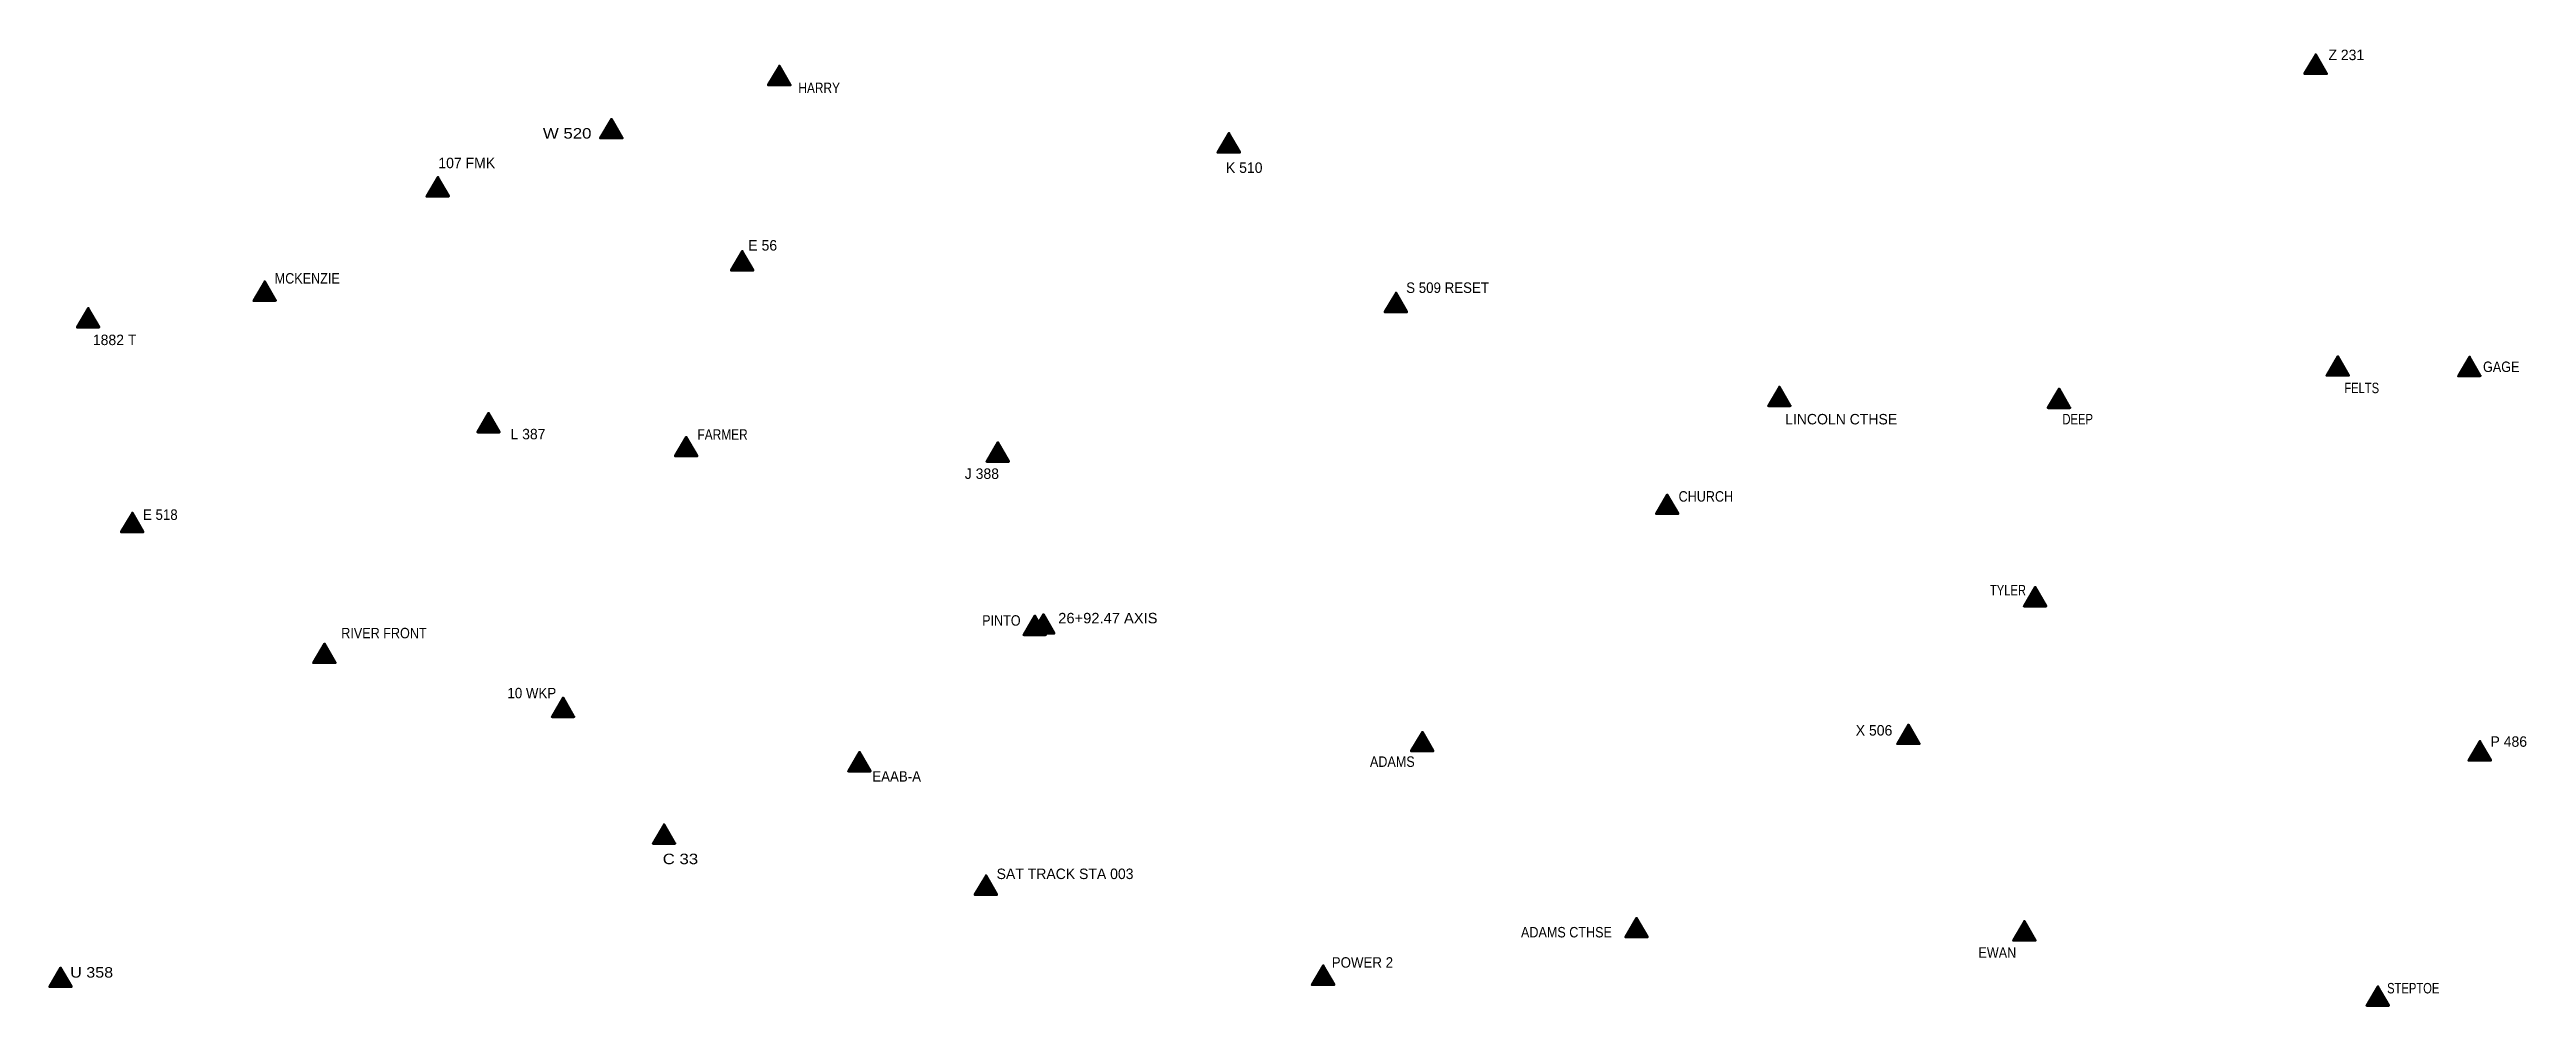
# Model space of a CAD drawing. Header units: feet. Extents: x -1054768 to 1163839, y -940989 to 791041.
# Drawn here: x 70811 to 982020, y -154828 to 197037 of the extents above; entities that cross this region are included whole.
import ezdxf

# ---------------------------------------------------------------- set-up
doc = ezdxf.new("R2010")
doc.units = ezdxf.units.FT
doc.header["$LTSCALE"] = 1500
doc.layers.add('31', color=7, linetype='Continuous')
doc.layers.add('34', color=7, linetype='Continuous', lineweight=35)
doc.layers.add('35', color=7, linetype='Continuous', lineweight=106)

msp = doc.modelspace()

# ---------------------------------------------------------------- texts
at = {"layer": '31'}
for s, p in [('Z 231', (909161, 193130)), ('107 FMK', (213850, 153360)), ('K 510', (503580, 151619)), ('E 56', (327886, 123027)), ('1882 T', (86749, 88238)), ('L 387', (240380, 53564)), ('LINCOLN CTHSE', (709311, 59051)), ('J 388', (407509, 38994)), ('X 506', (735276, -55472)), ('P 486', (968792, -59609)), ('SAT TRACK STA 003', (419221, -108292))]:
    msp.add_text(s, height=3850, dxfattribs=at).set_placement(p)
for s, width, p in [('HARRY', 0.85, (346295, 180984)), ('W 520', 1.2, (252315, 164256)), ('MCKENZIE', 0.9, (153643, 110896)), ('S 509 RESET', 0.95, (569897, 107445)), ('GAGE', 0.9, (966036, 78334)), ('FELTS', 0.8, (914997, 70550)), ('FARMER', 0.85, (309171, 53403)), ('DEEP', 0.8, (811319, 59078)), ('E 518', 0.95, (105178, 23912)), ('CHURCH', 0.9, (670106, 30628)), ('TYLER', 0.8, (784637, -3903)), ('RIVER FRONT', 0.9, (178125, -19680)), ('PINTO', 0.9, (413894, -15034)), ('26+92.47 AXIS', 1.05, (441887, -14168)), ('10 WKP', 0.95, (239262, -41760)), ('ADAMS', 0.9, (556556, -67002)), ('EAAB-A', 0.95, (373474, -72434)), ('C 33', 1.2, (296382, -102817)), ('ADAMS CTHSE', 0.9, (612119, -129777)), ('EWAN', 0.9, (780417, -137269)), ('U 358', 1.15, (78407, -144563)), ('POWER 2', 0.95, (542508, -140904)), ('STEPTOE', 0.8, (930756, -150384))]:
    msp.add_text(s, height=3850, dxfattribs=dict(at, width=width)).set_placement(p)

# ---------------------------------------------------------------- hatches: boundary and pattern name
at = {"layer": '34'}
for points in [[(904500, 195094), (900414, 188172), (908466, 188190)], [(339326, 190935), (335240, 184013), (343292, 184031)], [(277520, 171385), (273434, 164464), (281486, 164481)], [(504685, 166156), (500599, 159234), (508651, 159252)], [(213682, 149972), (209596, 143050), (217648, 143068)], [(325664, 122706), (321578, 115785), (329629, 115802)], [(150006, 111578), (145921, 104656), (153972, 104674)], [(85064, 101746), (80979, 94825), (89030, 94842)], [(566164, 107358), (562078, 100437), (570129, 100454)], [(912640, 84027), (908555, 77106), (916606, 77123)], [(961082, 83847), (956996, 76925), (965047, 76943)], [(707212, 72809), (703127, 65887), (711178, 65905)], [(810075, 72091), (805989, 65169), (814041, 65187)], [(232351, 63130), (228265, 56208), (236316, 56226)], [(305066, 54353), (300980, 47431), (309032, 47449)], [(419703, 52344), (415617, 45423), (423669, 45440)], [(665957, 33105), (661872, 26183), (669923, 26201)], [(101285, 26389), (97200, 19468), (105251, 19485)], [(801318, -912), (797233, -7834), (805284, -7816)], [(433299, -11466), (429214, -18387), (437265, -18370)], [(436423, -10920), (432337, -17842), (440388, -17824)], [(171973, -21719), (167887, -28641), (175938, -28623)], [(259755, -41623), (255669, -48545), (263720, -48527)], [(575834, -54229), (571748, -61151), (579800, -61133)], [(754682, -51550), (750596, -58472), (758647, -58454)], [(368809, -61649), (364723, -68571), (372775, -68553)], [(964899, -57645), (960813, -64566), (968865, -64549)], [(296909, -88280), (292824, -95201), (300875, -95184)], [(415328, -107097), (411242, -114018), (419294, -114001)], [(654665, -122712), (650579, -129634), (658630, -129616)], [(797356, -123888), (793270, -130810), (801321, -130792)], [(74896, -140994), (70811, -147916), (78862, -147898)], [(539384, -140222), (535298, -147144), (543349, -147126)], [(927376, -147907), (923290, -154828), (931342, -154811)]]:
    msp.add_hatch(color=256, dxfattribs=at).paths.add_polyline_path(points)

# ---------------------------------------------------------------- linework, layer by layer
for points in [[(904500, 195094), (900414, 188172), (908466, 188190)], [(339326, 190935), (335240, 184013), (343292, 184031)], [(277520, 171385), (273434, 164464), (281486, 164481)], [(504685, 166156), (500599, 159234), (508651, 159252)], [(213682, 149972), (209596, 143050), (217648, 143068)], [(325664, 122706), (321578, 115785), (329629, 115802)], [(150006, 111578), (145921, 104656), (153972, 104674)], [(85064, 101746), (80979, 94825), (89030, 94842)], [(566164, 107358), (562078, 100437), (570129, 100454)], [(912640, 84027), (908555, 77106), (916606, 77123)], [(961082, 83847), (956996, 76925), (965047, 76943)], [(707212, 72809), (703127, 65887), (711178, 65905)], [(810075, 72091), (805989, 65169), (814041, 65187)], [(232351, 63130), (228265, 56208), (236316, 56226)], [(305066, 54353), (300980, 47431), (309032, 47449)], [(419703, 52344), (415617, 45423), (423669, 45440)], [(665957, 33105), (661872, 26183), (669923, 26201)], [(101285, 26389), (97200, 19468), (105251, 19485)], [(801318, -912), (797233, -7834), (805284, -7816)], [(433299, -11466), (429214, -18387), (437265, -18370)], [(436423, -10920), (432337, -17842), (440388, -17824)], [(171973, -21719), (167887, -28641), (175938, -28623)], [(259755, -41623), (255669, -48545), (263720, -48527)], [(575834, -54229), (571748, -61151), (579800, -61133)], [(754682, -51550), (750596, -58472), (758647, -58454)], [(368809, -61649), (364723, -68571), (372775, -68553)], [(964899, -57645), (960813, -64566), (968865, -64549)], [(296909, -88280), (292824, -95201), (300875, -95184)], [(415328, -107097), (411242, -114018), (419294, -114001)], [(654665, -122712), (650579, -129634), (658630, -129616)], [(797356, -123888), (793270, -130810), (801321, -130792)], [(74896, -140994), (70811, -147916), (78862, -147898)], [(539384, -140222), (535298, -147144), (543349, -147126)], [(927376, -147907), (923290, -154828), (931342, -154811)]]:
    msp.add_lwpolyline(points, close=True, dxfattribs=at)
at = {"layer": '35'}
for p, q in [((902775, 192190), (906156, 192190)), ((338672, 184031), (336982, 186959)), ((337601, 188031), (340982, 188031)), ((339910, 184031), (341600, 186960)), ((903846, 188190), (902156, 191118)), ((905084, 188190), (906774, 191119)), ((276866, 164481), (275176, 167409)), ((275795, 168481), (279176, 168481)), ((278104, 164481), (279794, 167410)), ((504031, 159252), (502341, 162180)), ((502960, 163252), (506341, 163252)), ((505269, 159252), (506959, 162181)), ((213028, 143068), (211338, 145996)), ((211957, 147068), (215338, 147068)), ((214266, 143068), (215956, 145997)), ((325010, 115802), (323320, 118730)), ((323939, 119802), (327320, 119802)), ((326248, 115802), (327938, 118731)), ((149353, 104674), (147662, 107602)), ((148281, 108674), (151662, 108674)), ((150590, 104674), (152281, 107603)), ((565510, 100454), (563820, 103382)), ((564439, 104454), (567820, 104454)), ((566748, 100454), (568438, 103383)), ((84411, 94842), (82720, 97770)), ((83339, 98842), (86720, 98842)), ((85648, 94842), (87339, 97771)), ((911987, 77123), (910296, 80051)), ((910916, 81123), (914296, 81123)), ((913224, 77123), (914915, 80052)), ((960428, 76943), (958738, 79871)), ((959357, 80943), (962738, 80943)), ((961666, 76943), (963356, 79871)), ((706559, 65905), (704868, 68833)), ((705488, 69905), (708868, 69905)), ((707796, 65905), (709487, 68834)), ((809421, 65187), (807731, 68115)), ((808350, 69187), (811731, 69187)), ((810659, 65187), (812349, 68116)), ((231697, 56226), (230007, 59154)), ((230626, 60226), (234007, 60226)), ((232935, 56226), (234625, 59154)), ((304412, 47449), (302722, 50377)), ((303341, 51449), (306722, 51449)), ((305650, 47449), (307340, 50377)), ((419049, 45440), (417359, 48368)), ((417978, 49440), (421359, 49440)), ((420287, 45440), (421977, 48369)), ((665304, 26201), (663613, 29129)), ((664233, 30201), (667613, 30201)), ((666541, 26201), (668232, 29129)), ((100632, 19485), (98941, 22413)), ((99560, 23485), (102941, 23485)), ((101869, 19485), (103560, 22414)), ((800665, -7816), (798974, -4888)), ((799594, -3816), (802974, -3816)), ((801902, -7816), (803593, -4887)), ((432646, -18370), (430955, -15442)), ((431574, -14370), (434955, -14370)), ((433883, -18370), (435574, -15441)), ((435769, -17824), (434079, -14896)), ((434698, -13824), (438079, -13824)), ((437007, -17824), (438697, -14896)), ((171319, -28623), (169629, -25695)), ((170248, -24623), (173629, -24623)), ((172557, -28623), (174247, -25694)), ((258030, -44527), (261411, -44527)), ((259101, -48527), (257411, -45599)), ((260339, -48527), (262029, -45598)), ((752957, -54454), (756338, -54454)), ((575180, -61133), (573490, -58205)), ((574109, -57133), (577490, -57133)), ((576418, -61133), (578108, -58204)), ((754028, -58454), (752338, -55526)), ((755266, -58454), (756956, -55525)), ((964245, -64549), (962555, -61621)), ((963174, -60549), (966555, -60549)), ((965483, -64549), (967173, -61620)), ((368155, -68553), (366465, -65625)), ((367084, -64553), (370465, -64553)), ((369393, -68553), (371083, -65624)), ((296256, -95184), (294565, -92256)), ((295185, -91184), (298565, -91184)), ((297493, -95184), (299184, -92255)), ((414674, -114001), (412984, -111073)), ((413603, -110001), (416984, -110001)), ((415912, -114001), (417602, -111072)), ((654011, -129616), (652321, -126688)), ((652940, -125616), (656321, -125616)), ((655249, -129616), (656939, -126687)), ((795631, -126792), (799012, -126792)), ((796702, -130792), (795012, -127864)), ((797940, -130792), (799630, -127863)), ((74243, -147898), (72552, -144970)), ((73171, -143898), (76552, -143898)), ((75480, -147898), (77171, -144969)), ((538730, -147126), (537040, -144198)), ((537659, -143126), (541040, -143126)), ((539968, -147126), (541658, -144197)), ((926722, -154811), (925032, -151883)), ((925651, -150811), (929032, -150811)), ((927960, -154811), (929650, -151882))]:
    msp.add_line(p, q, dxfattribs=at)
for points in [[(900466, 188190), (908466, 188190), (904500, 195094), (904500, 195094), (900414, 188172), (900414, 188172)], [(335292, 184031), (343292, 184031), (339326, 190935), (339326, 190935), (335240, 184013), (335240, 184013)], [(273486, 164481), (281486, 164481), (277520, 171385), (277520, 171385), (273434, 164464), (273434, 164464)], [(500651, 159252), (508651, 159252), (504685, 166156), (504685, 166156), (500599, 159234), (500599, 159234)], [(209648, 143068), (217648, 143068), (213682, 149972), (213682, 149972), (209596, 143050), (209596, 143050)], [(321629, 115802), (329629, 115802), (325664, 122706), (325664, 122706), (321578, 115785), (321578, 115785)], [(145972, 104674), (153972, 104674), (150006, 111578), (150006, 111578), (145921, 104656), (145921, 104656)], [(81030, 94842), (89030, 94842), (85064, 101746), (85064, 101746), (80979, 94825), (80979, 94825)], [(562129, 100454), (570129, 100454), (566164, 107358), (566164, 107358), (562078, 100437), (562078, 100437)], [(908606, 77123), (916606, 77123), (912640, 84027), (912640, 84027), (908555, 77106), (908555, 77106)], [(957047, 76943), (965047, 76943), (961082, 83847), (961082, 83847), (956996, 76925), (956996, 76925)], [(703178, 65905), (711178, 65905), (707212, 72809), (707212, 72809), (703127, 65887), (703127, 65887)], [(806041, 65187), (814041, 65187), (810075, 72091), (810075, 72091), (805989, 65169), (805989, 65169)], [(228316, 56226), (236316, 56226), (232351, 63130), (232351, 63130), (228265, 56208), (228265, 56208)], [(301032, 47449), (309032, 47449), (305066, 54353), (305066, 54353), (300980, 47431), (300980, 47431)], [(415669, 45440), (423669, 45440), (419703, 52344), (419703, 52344), (415617, 45423), (415617, 45423)], [(661923, 26201), (669923, 26201), (665957, 33105), (665957, 33105), (661872, 26183), (661872, 26183)], [(97251, 19485), (105251, 19485), (101285, 26389), (101285, 26389), (97200, 19468), (97200, 19468)], [(797284, -7816), (805284, -7816), (801318, -912), (801318, -912), (797233, -7834), (797233, -7834)], [(429265, -18370), (437265, -18370), (433299, -11466), (433299, -11466), (429214, -18387), (429214, -18387)], [(432388, -17824), (440388, -17824), (436423, -10920), (436423, -10920), (432337, -17842), (432337, -17842)], [(167938, -28623), (175938, -28623), (171973, -21719), (171973, -21719), (167887, -28641), (167887, -28641)], [(255720, -48527), (263720, -48527), (259755, -41623), (259755, -41623), (255669, -48545), (255669, -48545)], [(571800, -61133), (579800, -61133), (575834, -54229), (575834, -54229), (571748, -61151), (571748, -61151)], [(750647, -58454), (758647, -58454), (754682, -51550), (754682, -51550), (750596, -58472), (750596, -58472)], [(364775, -68553), (372775, -68553), (368809, -61649), (368809, -61649), (364723, -68571), (364723, -68571)], [(960865, -64549), (968865, -64549), (964899, -57645), (964899, -57645), (960813, -64566), (960813, -64566)], [(292875, -95184), (300875, -95184), (296909, -88280), (296909, -88280), (292824, -95201), (292824, -95201)], [(411294, -114001), (419294, -114001), (415328, -107097), (415328, -107097), (411242, -114018), (411242, -114018)], [(650630, -129616), (658630, -129616), (654665, -122712), (654665, -122712), (650579, -129634), (650579, -129634)], [(793321, -130792), (801321, -130792), (797356, -123888), (797356, -123888), (793270, -130810), (793270, -130810)], [(70862, -147898), (78862, -147898), (74896, -140994), (74896, -140994), (70811, -147916), (70811, -147916)], [(535349, -147126), (543349, -147126), (539384, -140222), (539384, -140222), (535298, -147144), (535298, -147144)], [(923342, -154811), (931342, -154811), (927376, -147907), (927376, -147907), (923290, -154828), (923290, -154828)]]:
    msp.add_lwpolyline(points, dxfattribs=at)

msp.set_redraw_order([(e.dxf.handle, doc.entitydb.next_handle()) for e in msp.query("TEXT MTEXT ATTDEF DIMENSION ARC_DIMENSION")])  # texts and dimensions are drawn at this point

doc.saveas('drawing.dxf')
